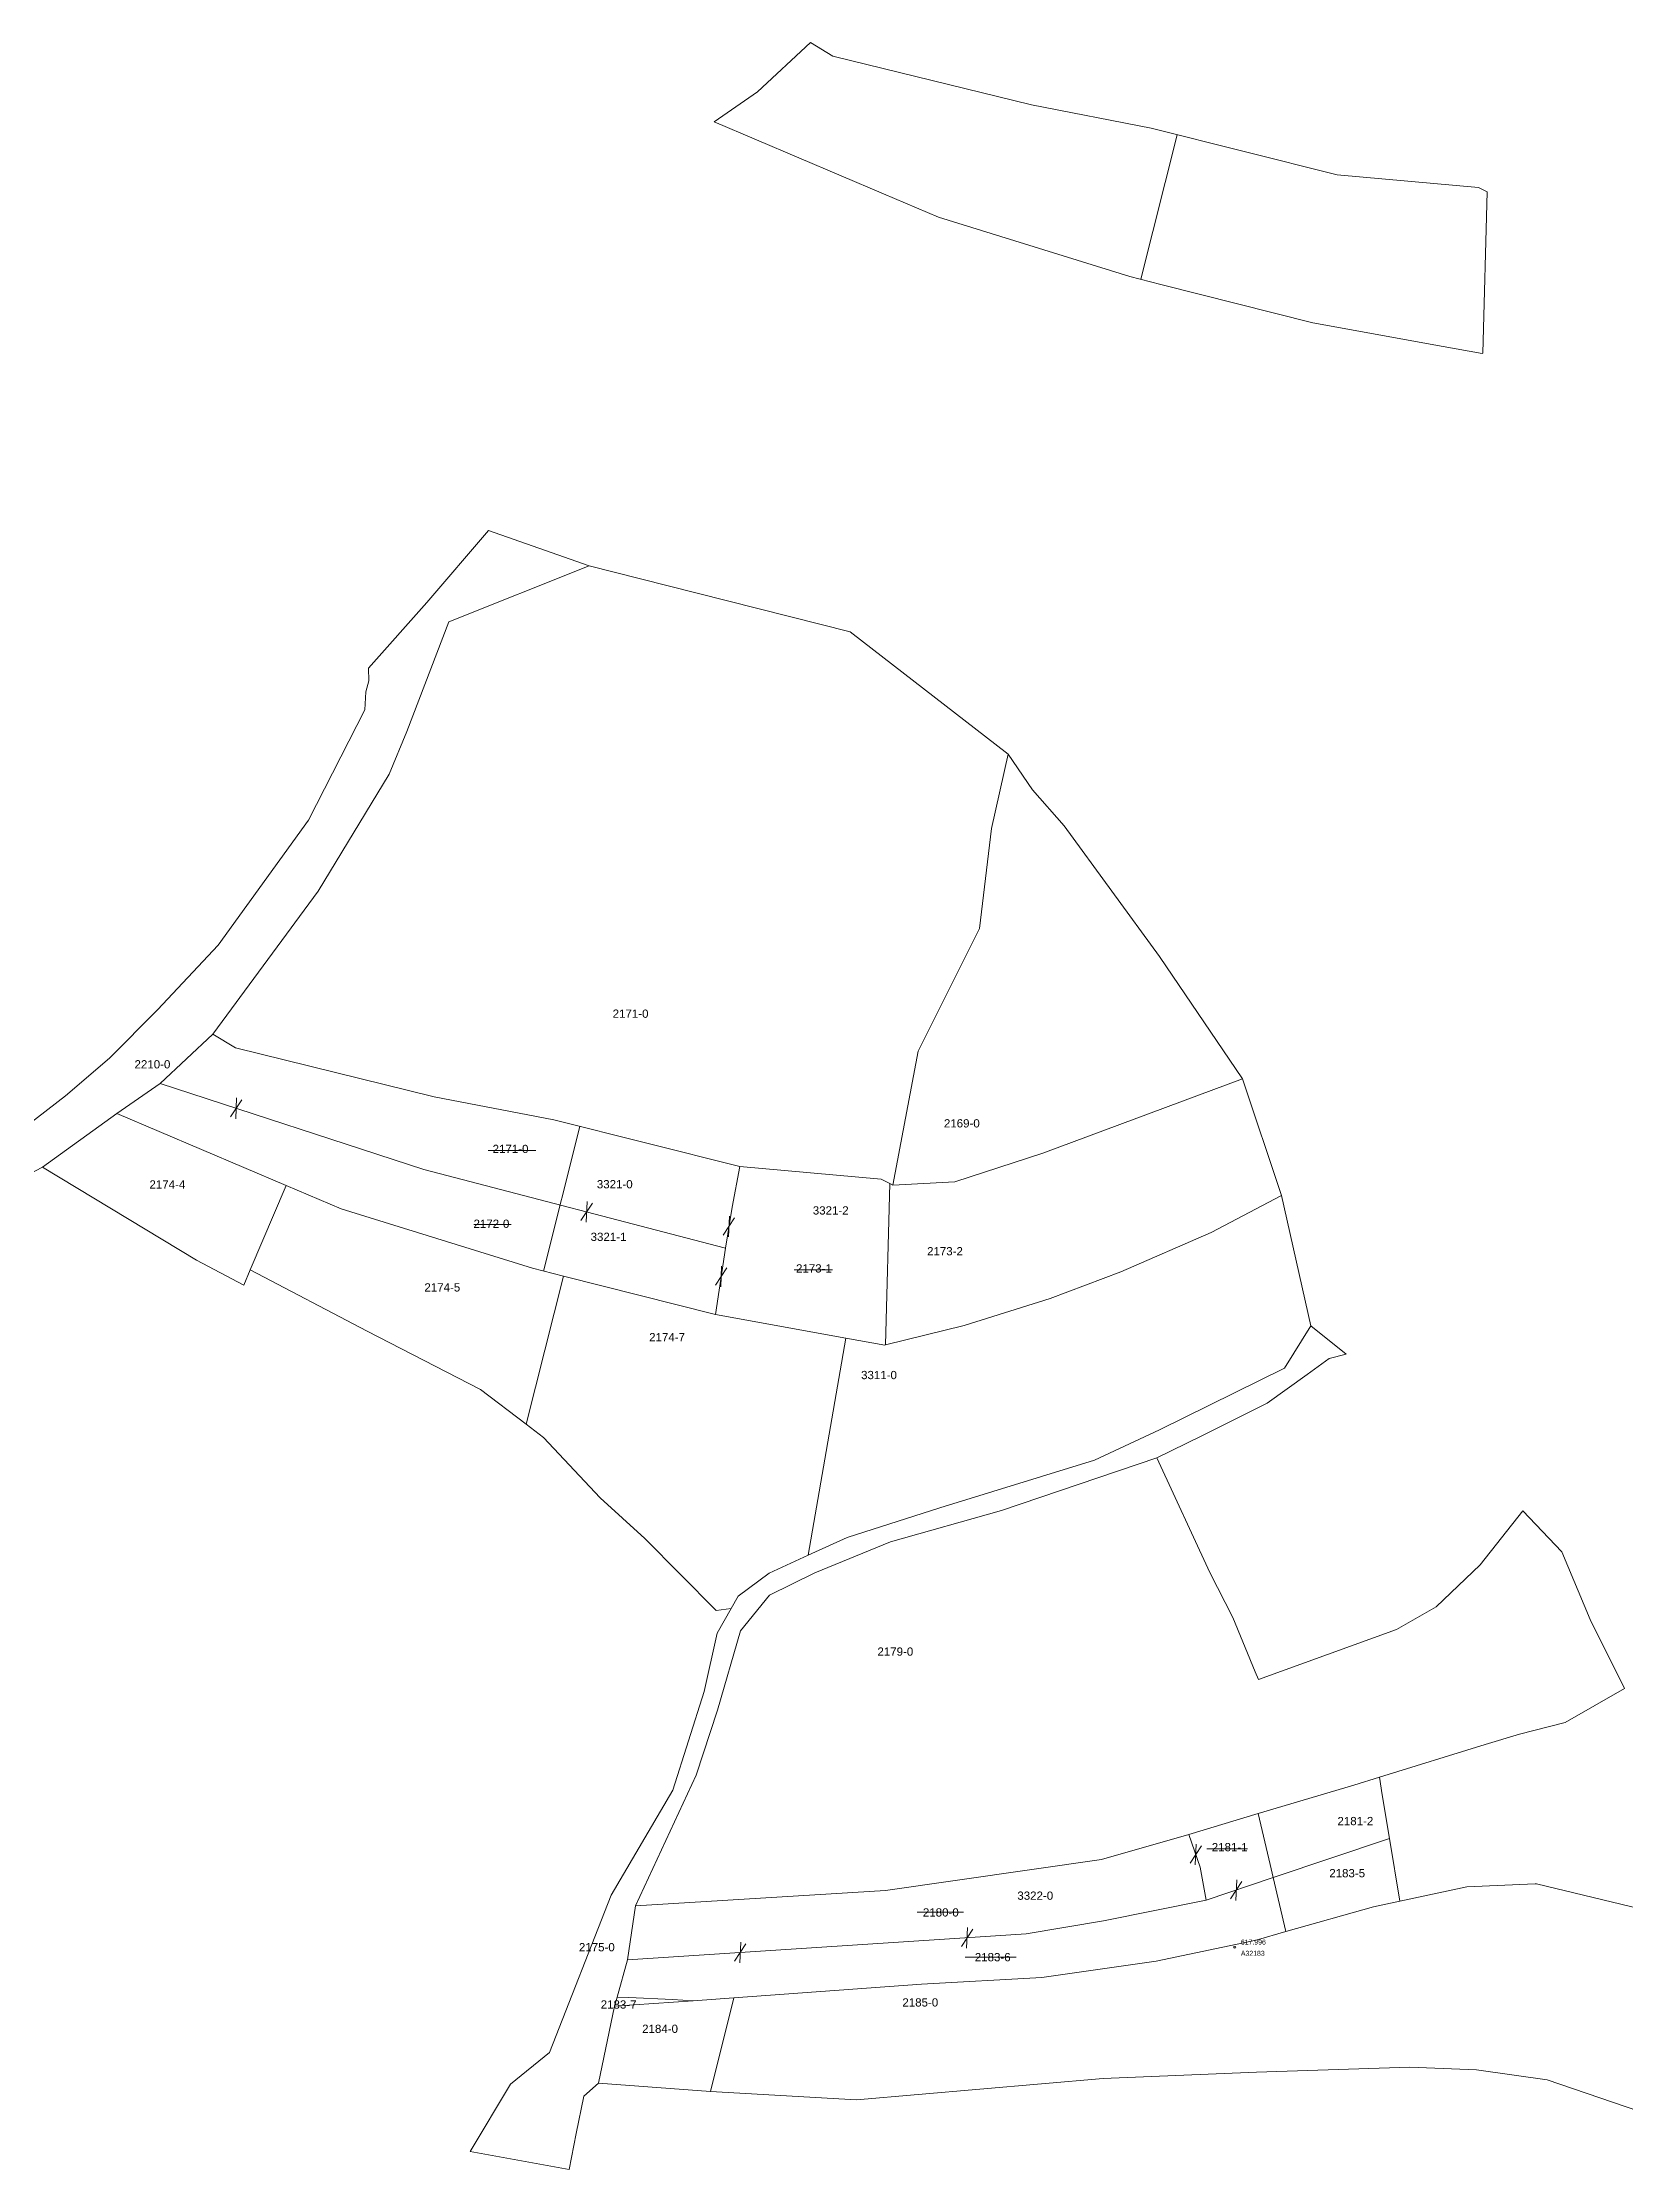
# Model space of a CAD drawing. Header units: metres. Extents: x 7511813 to 7512681, y 4687070 to 4687670.
# Drawn here: x 7512217 to 7512601, y 4687154 to 4687670 of the extents above; entities that cross this region are included whole.
import ezdxf

# ---------------------------------------------------------------- set-up
doc = ezdxf.new("R2010")
doc.units = ezdxf.units.M
for name, color, linetype, lineweight in [('Matjet', 210, 'Continuous', 0), ('Ndarjet', 1, 'Continuous', 0), ('Nr-Baz', 250, 'Continuous', 0), ('Nr-Kojshi', 251, 'Continuous', 0), ('Nr-Ri', 1, 'Continuous', 0), ('Parc-Baz', 7, 'Continuous', 0), ('Parc-Kojshi', 251, 'Continuous', 0), ('Parc-Re', 1, 'Continuous', 0)]:
    doc.layers.add(name, color=color, linetype=linetype, lineweight=lineweight)
doc.styles.get("Standard").update_dxf_attribs({"font": 'arial.ttf'})

msp = doc.modelspace()

# ---------------------------------------------------------------- texts
at = {"layer": 'Nr-Baz'}
for s, p in [('2171-0', (7512326.71, 4687400.39)), ('2172-0', (7512322.08, 4687382.24)), ('2173-1', (7512400.36, 4687371.4)), ('2181-1', (7512501.26, 4687230.95)), ('2180-0', (7512431.15, 4687215.11)), ('2183-6', (7512443.75, 4687204.25))]:
    msp.add_text(s, height=2, dxfattribs=at).set_placement(p)
at = {"layer": 'Nr-Kojshi'}
for s, p in [('2171-0', (7512355.85, 4687433.22)), ('2210-0', (7512239.8, 4687420.93)), ('2169-0', (7512436.25, 4687406.6)), ('2174-4', (7512243.43, 4687391.78)), ('2173-2', (7512432.16, 4687375.57)), ('2174-5', (7512310.16, 4687366.79)), ('2174-7', (7512364.71, 4687354.71)), ('3311-0', (7512416.15, 4687345.52)), ('2179-0', (7512420.11, 4687278.41)), ('2181-2', (7512531.77, 4687237.28)), ('2183-5', (7512529.78, 4687224.63)), ('2175-0', (7512347.66, 4687206.67)), ('2183-7', (7512352.95, 4687192.77)), ('2185-0', (7512426.17, 4687193.27)), ('2184-0', (7512363.01, 4687186.87))]:
    msp.add_text(s, height=2, dxfattribs=at).set_placement(p)
at = {"layer": 'Nr-Ri'}
for s, p in [('3321-0', (7512352.01, 4687391.83)), ('3321-2', (7512404.43, 4687385.47)), ('3321-1', (7512350.5, 4687379.06)), ('3322-0', (7512454.07, 4687219.18))]:
    msp.add_text(s, height=2, dxfattribs=at).set_placement(p)

# ---------------------------------------------------------------- blocks, each defined once
blk = doc.blocks.new('*U4', base_point=(7512506.83, 4687207.7, 618))
at = {"layer": 'Matjet', "linetype": 'ByBlock', "lineweight": -2}
blk.add_line((7512506.83, 4687207.7, 618), (7512506.83, 4687207.7, 618), dxfattribs=at)
blk.add_circle((7512506.83, 4687207.7, 618), 0.25, dxfattribs=at)
at = {"layer": 'Matjet', "linetype": 'ByBlock', "char_height": 1.2}
for s, insert, attachment_point in [('617.996', (7512508.33, 4687208.9, 618), 4), ('A32183', (7512508.33, 4687206.79, 618), 1)]:
    blk.add_mtext(s, dxfattribs=dict(at, insert=insert, attachment_point=attachment_point))

# ---------------------------------------------------------------- linework, layer by layer
at = {"layer": 'Ndarjet', "flags": 128}
for points in [[(7512484.08, 4687612.43), (7512492.83, 4687647.52)], [(7512339.09, 4687371.76), (7512347.85, 4687406.85)]]:
    msp.add_lwpolyline(points, dxfattribs=at)
at = {"layer": 'Parc-Baz', "flags": 128}
for points in [[(7512383.22, 4687377.3), (7512310.05, 4687396.42), (7512245.99, 4687417.24), (7512258.84, 4687429.22), (7512264.28, 4687425.89), (7512312.56, 4687414.07), (7512341.56, 4687408.42), (7512386.74, 4687397.15), (7512384.82, 4687387.24), (7512383.22, 4687377.3)], [(7512380.82, 4687361.2), (7512343.96, 4687370.53), (7512336.43, 4687372.43), (7512289.96, 4687386.83), (7512276.57, 4687392.52), (7512235.52, 4687409.95), (7512245.99, 4687417.24), (7512310.05, 4687396.42), (7512383.22, 4687377.3), (7512380.82, 4687361.2)], [(7512423.09, 4687392.98), (7512422.07, 4687353.82), (7512421.92, 4687353.78), (7512412.44, 4687355.49), (7512380.82, 4687361.2), (7512383.22, 4687377.3), (7512384.82, 4687387.24), (7512386.74, 4687397.15), (7512420.99, 4687394.07), (7512423.09, 4687392.98)], [(7512512.55, 4687240.08), (7512515.43, 4687227.76), (7512516.17, 4687224.55), (7512499.91, 4687219.1), (7512498.43, 4687227.1), (7512495.66, 4687235.04), (7512512.55, 4687240.08)], [(7512499.91, 4687219.1), (7512474.95, 4687214.09), (7512456.22, 4687210.89), (7512359.45, 4687204.62), (7512361.41, 4687217.68), (7512422.04, 4687221.45), (7512474.53, 4687228.98), (7512495.66, 4687235.04), (7512498.43, 4687227.1), (7512499.91, 4687219.1)], [(7512516.17, 4687224.55), (7512519.21, 4687211.44), (7512512.04, 4687209.39), (7512487.74, 4687204.27), (7512460.05, 4687200.29), (7512430.81, 4687198.69), (7512385.27, 4687195.37), (7512375.36, 4687194.67), (7512370.34, 4687194.95), (7512359.75, 4687195.46), (7512356.91, 4687195.57), (7512359.45, 4687204.62), (7512456.22, 4687210.89), (7512474.95, 4687214.09), (7512499.91, 4687219.1), (7512516.17, 4687224.55)]]:
    msp.add_lwpolyline(points, dxfattribs=at)
at = {"layer": 'Parc-Kojshi', "flags": 128}
for points in [[(7512091.71, 4687290.02), (7512107.34, 4687331.33), (7512122.28, 4687349.57), (7512129.83, 4687358.36), (7512132.45, 4687361.56), (7512136.45, 4687364.76), (7512145.76, 4687368.74), (7512152.8, 4687376.22), (7512170.74, 4687385.53), (7512188.9, 4687394.44), (7512208.74, 4687403.22), (7512223.01, 4687414.24), (7512233.74, 4687423.38), (7512245.39, 4687435.15), (7512260.12, 4687450.8), (7512282.03, 4687481.14), (7512295.71, 4687507.96), (7512295.91, 4687512.31), (7512296.71, 4687515.01), (7512296.63, 4687518.1), (7512310.77, 4687534.01), (7512325.73, 4687551.5), (7512350.17, 4687542.93), (7512316.08, 4687529.3), (7512305.92, 4687502.69), (7512301.59, 4687492.34), (7512284.35, 4687463.92), (7512258.84, 4687429.22), (7512245.99, 4687417.24), (7512235.52, 4687409.95), (7512217.47, 4687396.95), (7512187.19, 4687381.18), (7512167.51, 4687370.03), (7512137.99, 4687349.84), (7512122.92, 4687332.28), (7512114.58, 4687309.65), (7512108.56, 4687301.25), (7512093.61, 4687265.11), (7512079.11, 4687204.86), (7512073.98, 4687194.71), (7512065.64, 4687179.18), (7512064.5, 4687169.82), (7512026.51, 4687131.83), (7512003.93, 4687118.71), (7512001.99, 4687122.74), (7511977.26, 4687118.98), (7511955.45, 4687114.98), (7511920.18, 4687106.76), (7511887.35, 4687100.83), (7511864.64, 4687091.95), (7511847.4, 4687087.04), (7511826.05, 4687076.98), (7511812.58, 4687070.13), (7511814.13, 4687077.38), (7511824.18, 4687081.72), (7511846.45, 4687093.61), (7511867.1, 4687101.12), (7511885.6, 4687109.7), (7511915.15, 4687115.07), (7511943.44, 4687125.5), (7511965.45, 4687132.92), (7511995.38, 4687133.18), (7512009.18, 4687140.14), (7512032.69, 4687158.06), (7512045.7, 4687172.55), (7512058.6, 4687190.71), (7512065.44, 4687210.9), (7512068.94, 4687222.93), (7512075.36, 4687245.01), (7512082.89, 4687271.95), (7512091.71, 4687290.02)], [(7512350.17, 4687542.93), (7512368.96, 4687538.09), (7512413.48, 4687526.89), (7512451.85, 4687497.21), (7512447.82, 4687479.17), (7512444.86, 4687454.89), (7512430.02, 4687425.14), (7512423.83, 4687392.6), (7512423.09, 4687392.98), (7512420.99, 4687394.07), (7512386.74, 4687397.15), (7512341.56, 4687408.42), (7512312.56, 4687414.07), (7512264.28, 4687425.89), (7512258.84, 4687429.22), (7512284.35, 4687463.92), (7512301.59, 4687492.34), (7512305.92, 4687502.69), (7512316.08, 4687529.3), (7512350.17, 4687542.93)], [(7512451.85, 4687497.21), (7512457.78, 4687488.52), (7512465.44, 4687479.83), (7512488.59, 4687448.11), (7512508.69, 4687418.4), (7512460.26, 4687400.4), (7512438.92, 4687393.43), (7512423.83, 4687392.6), (7512430.02, 4687425.14), (7512444.86, 4687454.89), (7512447.82, 4687479.17), (7512451.85, 4687497.21)], [(7512422.07, 4687353.82), (7512423.09, 4687392.98), (7512423.83, 4687392.6), (7512438.92, 4687393.43), (7512460.26, 4687400.4), (7512508.69, 4687418.4), (7512518.22, 4687390.1), (7512501.11, 4687381.07), (7512479.18, 4687371.59), (7512462.08, 4687365.09), (7512441.2, 4687358.57), (7512422.07, 4687353.82)], [(7512276.57, 4687392.52), (7512267.88, 4687372.04), (7512266.31, 4687368.35), (7512254.83, 4687374.39), (7512217.47, 4687396.95), (7512235.52, 4687409.95), (7512276.57, 4687392.52)], [(7512343.96, 4687370.53), (7512334.87, 4687334.57), (7512323.81, 4687342.98), (7512296.23, 4687357.15), (7512267.88, 4687372.04), (7512276.57, 4687392.52), (7512289.96, 4687386.83), (7512336.43, 4687372.43), (7512343.96, 4687370.53)], [(7512403.3, 4687302.78), (7512412.44, 4687355.49), (7512421.92, 4687353.78), (7512422.07, 4687353.82), (7512441.2, 4687358.57), (7512462.08, 4687365.09), (7512479.18, 4687371.59), (7512501.11, 4687381.07), (7512518.22, 4687390.1), (7512525.27, 4687358.49), (7512518.91, 4687348.2), (7512488.54, 4687333.25), (7512472.78, 4687325.82), (7512435.25, 4687314.31), (7512412.77, 4687307.12), (7512403.3, 4687302.78)], [(7512412.44, 4687355.49), (7512403.3, 4687302.78), (7512393.83, 4687298.44), (7512386.29, 4687292.85), (7512384.58, 4687289.84), (7512380.99, 4687289.36), (7512363.68, 4687306.86), (7512352.78, 4687316.74), (7512339.08, 4687331.37), (7512334.87, 4687334.57), (7512343.96, 4687370.53), (7512380.82, 4687361.2), (7512412.44, 4687355.49)], [(7512525.27, 4687358.49), (7512533.87, 4687351.57), (7512529.75, 4687350.54), (7512524.39, 4687346.66), (7512514.68, 4687339.69), (7512498.69, 4687331.69), (7512487.96, 4687326.43), (7512450.2, 4687313.66), (7512423.28, 4687306.02), (7512404.89, 4687298.48), (7512393.92, 4687293.11), (7512386.87, 4687284.46), (7512381.28, 4687265.2), (7512376.14, 4687249.43), (7512361.41, 4687217.68), (7512359.45, 4687204.62), (7512356.91, 4687195.57), (7512356.27, 4687193.32), (7512352.38, 4687174.69), (7512348.86, 4687171.5), (7512347, 4687162.42), (7512345.3, 4687153.73), (7512321.28, 4687158.12), (7512331.08, 4687174.44), (7512340.56, 4687182.09), (7512355.5, 4687220.31), (7512370.44, 4687245.77), (7512378.08, 4687269.71), (7512381.19, 4687283.85), (7512384.58, 4687289.84), (7512386.29, 4687292.85), (7512393.83, 4687298.44), (7512403.3, 4687302.78), (7512412.77, 4687307.12), (7512435.25, 4687314.31), (7512472.78, 4687325.82), (7512488.54, 4687333.25), (7512518.91, 4687348.2), (7512525.27, 4687358.49)], [(7512576.79, 4687313.54), (7512586.25, 4687303.62), (7512593.09, 4687287.21), (7512601.43, 4687270.41), (7512587.03, 4687262.2), (7512575.96, 4687259.35), (7512567.64, 4687256.83), (7512541.96, 4687248.91), (7512535.78, 4687247), (7512512.55, 4687240.08), (7512495.66, 4687235.04), (7512474.53, 4687228.98), (7512422.04, 4687221.45), (7512361.41, 4687217.68), (7512376.14, 4687249.43), (7512381.28, 4687265.2), (7512386.87, 4687284.46), (7512393.92, 4687293.11), (7512404.89, 4687298.48), (7512423.28, 4687306.02), (7512450.2, 4687313.66), (7512487.96, 4687326.43), (7512500.83, 4687298.62), (7512506.35, 4687287.69), (7512511.83, 4687274.48), (7512512.59, 4687272.63), (7512546.1, 4687284.78), (7512555.73, 4687290.28), (7512566.38, 4687300.43), (7512576.79, 4687313.54)], [(7512516.17, 4687224.55), (7512515.43, 4687227.76), (7512512.55, 4687240.08), (7512535.78, 4687247), (7512541.96, 4687248.91), (7512542.66, 4687244.66), (7512544.41, 4687234.02), (7512516.17, 4687224.55)], [(7512544.41, 4687234.02), (7512546.91, 4687218.86), (7512540.48, 4687217.5), (7512519.21, 4687211.44), (7512516.17, 4687224.55), (7512544.41, 4687234.02)], [(7512512.11, 4687177.31), (7512474.93, 4687175.83), (7512415.03, 4687170.6), (7512379.56, 4687172.63), (7512385.27, 4687195.37), (7512430.81, 4687198.69), (7512460.05, 4687200.29), (7512487.74, 4687204.27), (7512512.04, 4687209.39), (7512519.21, 4687211.44), (7512540.48, 4687217.5), (7512546.91, 4687218.86), (7512563.15, 4687222.28), (7512579.74, 4687223.07), (7512580.06, 4687223.08), (7512605.28, 4687216.97), (7512613.7, 4687214.93), (7512662.36, 4687198.63), (7512665.9, 4687188.28), (7512673.32, 4687184.4), (7512681.29, 4687169.35), (7512679.58, 4687143.66), (7512630.49, 4687159.14), (7512582.64, 4687175.48), (7512565.51, 4687177.88), (7512549.34, 4687178.57), (7512512.11, 4687177.31)], [(7512379.56, 4687172.63), (7512352.38, 4687174.69), (7512356.27, 4687193.32), (7512375.36, 4687194.67), (7512385.27, 4687195.37), (7512379.56, 4687172.63)], [(7512356.91, 4687195.57), (7512359.75, 4687195.46), (7512370.34, 4687194.95), (7512375.36, 4687194.67), (7512356.27, 4687193.32), (7512356.91, 4687195.57)]]:
    msp.add_lwpolyline(points, dxfattribs=at)
at = {"layer": 'Parc-Re', "flags": 128}
for points in [[(7512525.8, 4687601.87), (7512488.94, 4687611.2), (7512481.41, 4687613.1), (7512434.94, 4687627.5), (7512421.56, 4687633.19), (7512380.51, 4687650.62), (7512390.98, 4687657.91), (7512403.83, 4687669.89), (7512409.26, 4687666.56), (7512457.54, 4687654.74), (7512486.54, 4687649.09), (7512531.72, 4687637.82), (7512565.98, 4687634.74), (7512568.07, 4687633.65), (7512567.05, 4687594.48), (7512566.91, 4687594.45), (7512557.43, 4687596.16)], [(7512380.82, 4687361.2), (7512343.96, 4687370.53), (7512336.43, 4687372.43), (7512289.96, 4687386.83), (7512276.57, 4687392.52), (7512235.52, 4687409.95), (7512245.99, 4687417.24), (7512258.84, 4687429.22), (7512264.28, 4687425.89), (7512312.56, 4687414.07), (7512341.56, 4687408.42), (7512386.74, 4687397.15), (7512420.99, 4687394.07), (7512423.09, 4687392.98), (7512422.07, 4687353.82), (7512421.92, 4687353.78), (7512412.44, 4687355.49)], [(7512516.17, 4687224.55), (7512519.21, 4687211.44), (7512512.04, 4687209.39), (7512487.74, 4687204.27), (7512460.05, 4687200.29), (7512430.81, 4687198.69), (7512385.27, 4687195.37), (7512375.36, 4687194.67), (7512370.34, 4687194.95), (7512359.75, 4687195.46), (7512356.91, 4687195.57), (7512359.45, 4687204.62), (7512361.41, 4687217.68), (7512422.04, 4687221.45), (7512474.53, 4687228.98), (7512495.66, 4687235.04), (7512512.55, 4687240.08), (7512515.43, 4687227.76)]]:
    msp.add_lwpolyline(points, close=True, dxfattribs=at)
for points in [[(7512264.59, 4687413.75), (7512264.36, 4687408.72)], [(7512263.09, 4687409.14), (7512265.86, 4687413.33)], [(7512325.61, 4687401.04), (7512337.24, 4687401.04)], [(7512348.16, 4687384), (7512350.92, 4687388.2)], [(7512349.66, 4687388.61), (7512349.43, 4687383.59)], [(7512322.12, 4687383.03), (7512331.18, 4687383.03)], [(7512382.68, 4687380.47), (7512385.45, 4687384.67)], [(7512384.18, 4687385.08), (7512383.95, 4687380.06)], [(7512380.81, 4687368.31), (7512383.57, 4687372.51)], [(7512382.3, 4687372.92), (7512382.07, 4687367.9)], [(7512399.87, 4687372.09), (7512409.24, 4687372.09)], [(7512495.98, 4687228.08), (7512498.74, 4687232.28)], [(7512497.47, 4687232.69), (7512497.24, 4687227.67)], [(7512500.06, 4687231.58), (7512509.9, 4687231.58)], [(7512505.81, 4687219.44), (7512508.57, 4687223.64)], [(7512507.31, 4687224.05), (7512507.07, 4687219.03)], [(7512429.75, 4687216.19), (7512441, 4687216.19)], [(7512441.99, 4687212.47), (7512441.76, 4687207.45)], [(7512385.44, 4687204.29), (7512388.2, 4687208.49)], [(7512386.94, 4687208.9), (7512386.71, 4687203.88)], [(7512440.49, 4687207.87), (7512443.25, 4687212.06)], [(7512441.38, 4687205.21), (7512453.81, 4687205.21)]]:
    msp.add_lwpolyline(points, dxfattribs=at)

# ---------------------------------------------------------------- block references
at = {"layer": 'Matjet'}
msp.add_blockref('*U4', (7512506.83, 4687207.7, 618), dxfattribs=at)

msp.set_redraw_order([(e.dxf.handle, doc.entitydb.next_handle()) for e in msp.query("TEXT MTEXT ATTDEF DIMENSION ARC_DIMENSION")])  # texts and dimensions are drawn at this point

doc.saveas('drawing.dxf')
